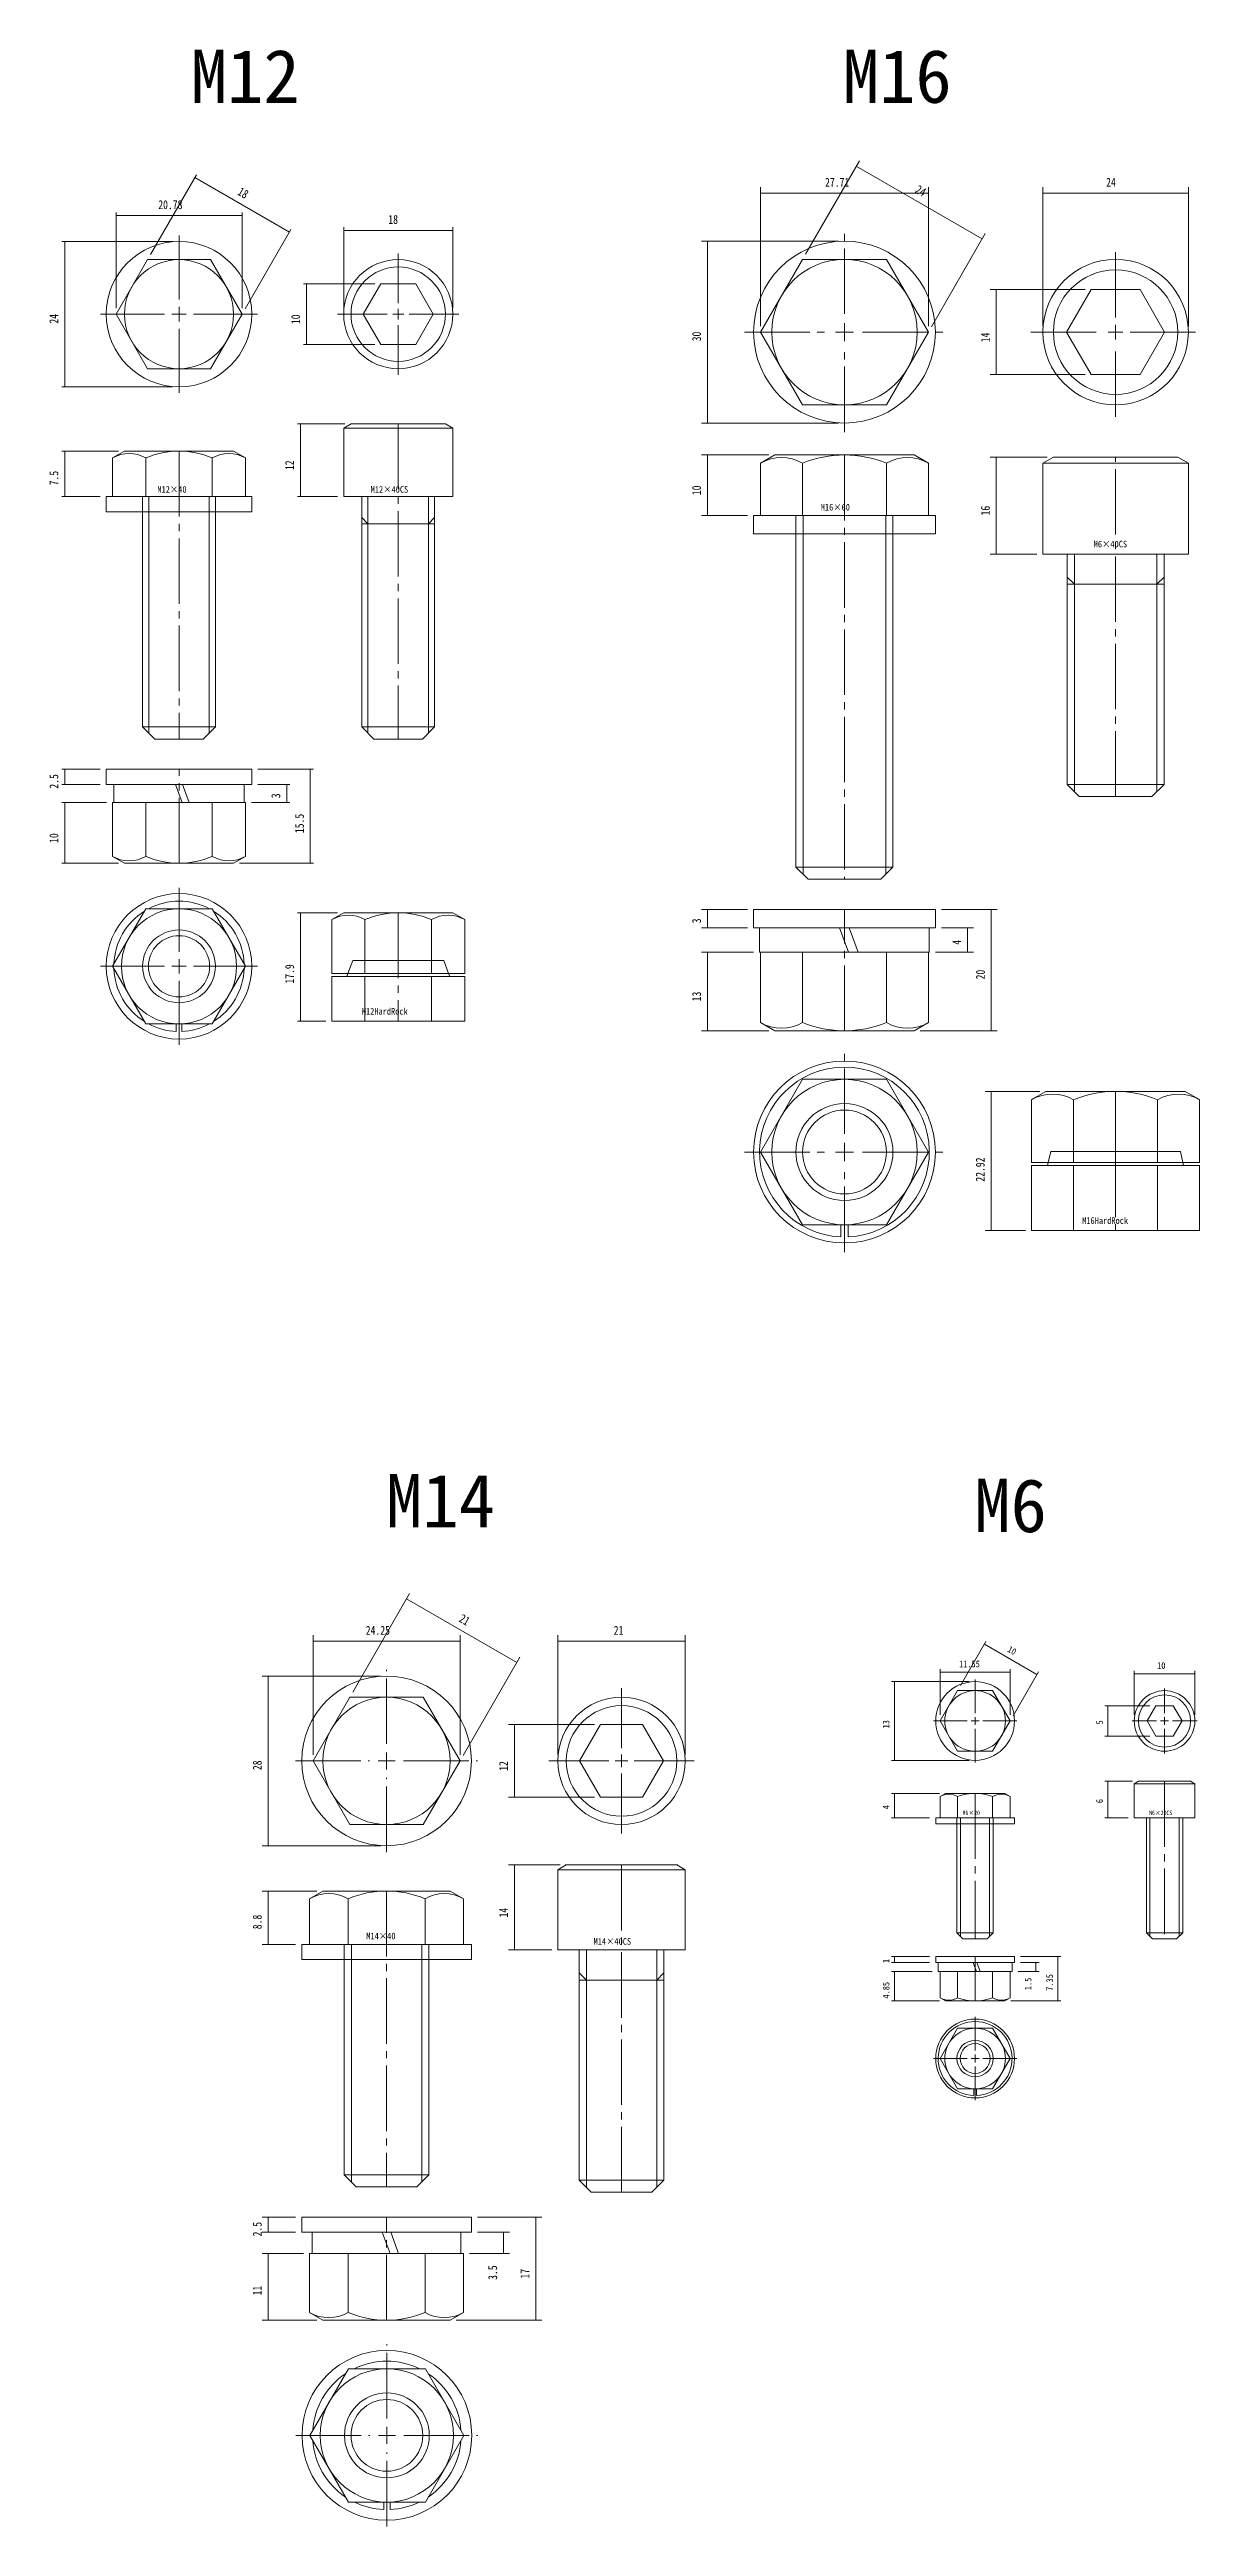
# Model space of a CAD drawing. Units: millimetres at full size. Extents: x -5218 to 5218, y -4308 to 3712.
# Drawn here: x 1264.1 to 1454, y 1688 to 2096.6 of the extents above; entities that cross this region are included whole.
import ezdxf
from ezdxf.enums import TextEntityAlignment as Align

# ---------------------------------------------------------------- set-up
doc = ezdxf.new("R2010")
doc.units = ezdxf.units.MM
doc.header["$LTSCALE"] = 1.2
doc.linetypes.add('CHAIN2', pattern=[12, 9, -1, 1, -1])
for name, color, linetype, lineweight in [('0-1_01_外形線', 134, 'Continuous', 9), ('0-2_03_かくれ線', 5, 'Continuous', 9), ('0-3_04_中心線', 4, 'CHAIN2', 9), ('0-4_02_細線', 6, 'Continuous', 9), ('0-5_10_補助線', 1, 'Continuous', 9), ('0-C_07_寸法線', 3, 'Continuous', 9)]:
    doc.layers.add(name, color=color, linetype=linetype, lineweight=lineweight)
doc.layers.add('0-A_06_文字', color=134, linetype='Continuous')
doc.styles.add('ＭＳ ゴシック', font='')
doc.styles.get('ＭＳ ゴシック').set_extended_font_data('MS Gothic')

msp = doc.modelspace()

# ---------------------------------------------------------------- texts
at = {"layer": '0-5_10_補助線', "style": 'ＭＳ ゴシック', "width": 0.8}
for s, height, p in [('M12×40', 1.1, (1281.879, 2023.157)), ('M12×40CS', 1.1, (1317.062, 2023.157)), ('M16×60', 1.1, (1391.313, 2020.219)), ('M6×40CS', 1.1, (1436.344, 2014.135)), ('M12HardRock', 1.1, (1315.602, 1937.059)), ('M16HardRock', 1.1, (1434.443, 1902.541)), ('M6×20', 0.7331, (1414.705, 1805.141)), ('M6×20CS', 0.7331, (1445.47, 1805.126)), ('M14×40', 1.1, (1316.341, 1784.51)), ('M14×40CS', 1.1, (1353.838, 1783.617))]:
    msp.add_text(s, height=height, dxfattribs=at).set_placement(p, align=Align.BOTTOM_LEFT)
at = {"layer": '0-A_06_文字', "style": 'ＭＳ ゴシック'}
for s, p in [('M12', (1287.393, 2085.16)), ('M16', (1394.958, 2085.16)), ('M14', (1319.61, 1850.151)), ('M6', (1416.646, 1849.373))]:
    msp.add_text(s, height=8.798, dxfattribs=at).set_placement(p, align=Align.BOTTOM_LEFT)
at = {"layer": '0-C_07_寸法線', "color": 134, "style": 'ＭＳ ゴシック', "width": 0.8}
for s, height, p in [('20.78', 1.466, (1282.015, 2069.833)), ('27.71', 1.466, (1392.027, 2073.523)), ('24', 1.466, (1438.395, 2073.523)), ('18', 1.466, (1319.97, 2067.392)), ('24.25', 1.466, (1316.249, 1834.643)), ('21', 1.466, (1357.157, 1834.643)), ('11.55', 1.1, (1414.123, 1829.391)), ('10', 1.1, (1446.801, 1829.126))]:
    msp.add_text(s, height=height, dxfattribs=at).set_placement(p, align=Align.BOTTOM_LEFT)
for s, height, rotation, p in [('18', 1.466, 330, (1294.753, 2072.342)), ('24', 1.466, 330, (1406.532, 2072.688)), ('24', 1.466, 90, (1265.972, 2051.381)), ('10', 1.466, 90, (1305.862, 2051.304)), ('30', 1.466, 90, (1371.999, 2048.46)), ('14', 1.466, 90, (1419.645, 2048.307)), ('7.5', 1.466, 90, (1265.972, 2024.702)), ('12', 1.466, 90, (1304.862, 2027.219)), ('10', 1.466, 90, (1371.999, 2023.081)), ('16', 1.466, 90, (1419.645, 2019.736)), ('2.5', 1.466, 90, (1265.972, 1974.665)), ('3', 1.466, 90, (1302.585, 1973.095)), ('15.5', 1.466, 90, (1306.482, 1967.326)), ('10', 1.466, 90, (1265.972, 1965.719)), ('3', 1.466, 90, (1371.999, 1952.457)), ('4', 1.466, 90, (1414.913, 1948.919)), ('17.9', 1.466, 90, (1304.862, 1942.504)), ('13', 1.466, 90, (1371.999, 1939.581)), ('20', 1.466, 90, (1418.82, 1943.195)), ('22.92', 1.466, 90, (1418.789, 1909.831)), ('21', 1.466, 330, (1331.273, 1836.949)), ('10', 1.1, 330, (1421.838, 1832.081)), ('13', 1.1, 90, (1402.978, 1819.635)), ('5', 1.1, 90, (1438.18, 1820.292)), ('28', 1.466, 90, (1299.52, 1812.751)), ('12', 1.466, 90, (1340.158, 1812.637)), ('4', 1.1, 90, (1402.978, 1806.306)), ('6', 1.1, 90, (1438.18, 1807.306)), ('14', 1.466, 90, (1340.158, 1788.441)), ('8.8', 1.466, 90, (1299.52, 1786.505)), ('1', 1.1, 90, (1402.978, 1780.925)), ('1.5', 1.1, 90, (1426.402, 1776.444)), ('7.35', 1.1, 90, (1429.935, 1776.352)), ('4.85', 1.1, 90, (1402.978, 1775.061)), ('2.5', 1.466, 90, (1299.52, 1735.833)), ('3.5', 1.466, 90, (1338.364, 1728.657)), ('17', 1.466, 90, (1343.691, 1728.872)), ('11', 1.466, 90, (1299.52, 1726.1))]:
    msp.add_text(s, height=height, rotation=rotation, dxfattribs=at).set_placement(p, align=Align.BOTTOM_LEFT)

# ---------------------------------------------------------------- blocks, each defined once
blk = doc.blocks.new('U111')
at = {"layer": '0-3_04_中心線'}
for p, q in [((0, 1.3), (0, 6.859)), ((-6.859, 0), (-1.3, 0)), ((1.3, 0), (6.859, 0)), ((0, -6.859), (0, -1.3))]:
    blk.add_line(p, q, dxfattribs=at)
at = {"layer": '0-3_04_中心線', "linetype": 'Continuous'}
for p, q in [((-0.65, 0), (0.65, 0)), ((0, -0.65), (0, 0.65))]:
    blk.add_line(p, q, dxfattribs=at)
blk = doc.blocks.new('U112')
at = {"layer": '0-3_04_中心線'}
for p, q in [((0, 1.3), (0, 6.859)), ((-6.859, 0), (-1.3, 0)), ((1.3, 0), (6.859, 0)), ((0, -6.859), (0, -1.3))]:
    blk.add_line(p, q, dxfattribs=at)
at = {"layer": '0-3_04_中心線', "linetype": 'Continuous'}
for p, q in [((-0.65, 0), (0.65, 0)), ((0, -0.65), (0, 0.65))]:
    blk.add_line(p, q, dxfattribs=at)
blk = doc.blocks.new('U113')
at = {"layer": '0-3_04_中心線'}
for p, q in [((0, 1.3), (0, 5.359)), ((-5.359, 0), (-1.3, 0)), ((1.3, 0), (5.359, 0)), ((0, -5.359), (0, -1.3))]:
    blk.add_line(p, q, dxfattribs=at)
at = {"layer": '0-3_04_中心線', "linetype": 'Continuous'}
for p, q in [((-0.65, 0), (0.65, 0)), ((0, -0.65), (0, 0.65))]:
    blk.add_line(p, q, dxfattribs=at)
blk = doc.blocks.new('U94')
at = {"layer": '0-3_04_中心線'}
for p, q in [((0, 2.4), (0, 12.968)), ((-12.968, 0), (-2.4, 0)), ((2.4, 0), (12.968, 0)), ((0, -12.968), (0, -2.4))]:
    blk.add_line(p, q, dxfattribs=at)
at = {"layer": '0-3_04_中心線', "linetype": 'Continuous'}
for p, q in [((-1.2, 0), (1.2, 0)), ((0, -1.2), (0, 1.2))]:
    blk.add_line(p, q, dxfattribs=at)
blk = doc.blocks.new('U95')
at = {"layer": '0-3_04_中心線'}
for p, q in [((0, 2.4), (0, 12.968)), ((-12.968, 0), (-2.4, 0)), ((2.4, 0), (12.968, 0)), ((0, -12.968), (0, -2.4))]:
    blk.add_line(p, q, dxfattribs=at)
at = {"layer": '0-3_04_中心線', "linetype": 'Continuous'}
for p, q in [((-1.2, 0), (1.2, 0)), ((0, -1.2), (0, 1.2))]:
    blk.add_line(p, q, dxfattribs=at)
blk = doc.blocks.new('U93')
at = {"layer": '0-3_04_中心線'}
for p, q in [((0, 1.8), (0, 10)), ((-10, 0), (-1.8, 0)), ((1.8, 0), (10, 0)), ((0, -10), (0, -1.8))]:
    blk.add_line(p, q, dxfattribs=at)
at = {"layer": '0-3_04_中心線', "linetype": 'Continuous'}
for p, q in [((-0.9, 0), (0.9, 0)), ((0, -0.9), (0, 0.9))]:
    blk.add_line(p, q, dxfattribs=at)
blk = doc.blocks.new('U100')
at = {"layer": '0-3_04_中心線'}
for p, q in [((0, 2.8), (0, 15.028)), ((-15.028, 0), (-2.8, 0)), ((2.8, 0), (15.028, 0)), ((0, -15.028), (0, -2.8))]:
    blk.add_line(p, q, dxfattribs=at)
at = {"layer": '0-3_04_中心線', "linetype": 'Continuous'}
for p, q in [((-1.4, 0), (1.4, 0)), ((0, -1.4), (0, 1.4))]:
    blk.add_line(p, q, dxfattribs=at)
blk = doc.blocks.new('U101')
at = {"layer": '0-3_04_中心線'}
for p, q in [((0, 2.8), (0, 15.028)), ((-15.028, 0), (-2.8, 0)), ((2.8, 0), (15.028, 0)), ((0, -15.028), (0, -2.8))]:
    blk.add_line(p, q, dxfattribs=at)
at = {"layer": '0-3_04_中心線', "linetype": 'Continuous'}
for p, q in [((-1.4, 0), (1.4, 0)), ((0, -1.4), (0, 1.4))]:
    blk.add_line(p, q, dxfattribs=at)
blk = doc.blocks.new('U102')
at = {"layer": '0-3_04_中心線'}
for p, q in [((0, 2.1), (0, 12)), ((-12, 0), (-2.1, 0)), ((2.1, 0), (12, 0)), ((0, -12), (0, -2.1))]:
    blk.add_line(p, q, dxfattribs=at)
at = {"layer": '0-3_04_中心線', "linetype": 'Continuous'}
for p, q in [((-1.05, 0), (1.05, 0)), ((0, -1.05), (0, 1.05))]:
    blk.add_line(p, q, dxfattribs=at)
blk = doc.blocks.new('U105')
at = {"layer": '0-3_04_中心線'}
for p, q in [((0, 3), (0, 16.5)), ((-16.5, 0), (-3, 0)), ((3, 0), (16.5, 0)), ((0, -16.5), (0, -3))]:
    blk.add_line(p, q, dxfattribs=at)
at = {"layer": '0-3_04_中心線', "linetype": 'Continuous'}
for p, q in [((-1.5, 0), (1.5, 0)), ((0, -1.5), (0, 1.5))]:
    blk.add_line(p, q, dxfattribs=at)
blk = doc.blocks.new('U106')
at = {"layer": '0-3_04_中心線'}
for p, q in [((0, 3), (0, 16.5)), ((-16.5, 0), (-3, 0)), ((3, 0), (16.5, 0)), ((0, -16.5), (0, -3))]:
    blk.add_line(p, q, dxfattribs=at)
at = {"layer": '0-3_04_中心線', "linetype": 'Continuous'}
for p, q in [((-1.5, 0), (1.5, 0)), ((0, -1.5), (0, 1.5))]:
    blk.add_line(p, q, dxfattribs=at)
blk = doc.blocks.new('U107')
at = {"layer": '0-3_04_中心線'}
for p, q in [((0, 2.4), (0, 14)), ((-14, 0), (-2.4, 0)), ((2.4, 0), (14, 0)), ((0, -14), (0, -2.4))]:
    blk.add_line(p, q, dxfattribs=at)
at = {"layer": '0-3_04_中心線', "linetype": 'Continuous'}
for p, q in [((-1.2, 0), (1.2, 0)), ((0, -1.2), (0, 1.2))]:
    blk.add_line(p, q, dxfattribs=at)

# ---------------------------------------------------------------- linework, layer by layer
at = {"layer": '0-1_01_外形線'}
for p, q in [((1312.608, 2034.157), (1313.82, 2034.857)), ((1330.608, 2034.157), (1312.608, 2034.157)), ((1312.608, 2022.857), (1312.608, 2034.157)), ((1329.396, 2034.857), (1313.82, 2034.857)), ((1330.608, 2034.157), (1329.396, 2034.857)), ((1330.608, 2022.857), (1330.608, 2034.157)), ((1274.474, 2029.22), (1276.444, 2030.357)), ((1274.474, 2022.857), (1274.474, 2029.22)), ((1294.444, 2030.357), (1276.444, 2030.357)), ((1279.959, 2022.857), (1279.959, 2029.22)), ((1290.929, 2022.857), (1290.929, 2029.22)), ((1296.414, 2029.22), (1294.444, 2030.357)), ((1296.414, 2022.857), (1296.414, 2029.22)), ((1381.37, 2028.358), (1383.727, 2029.719)), ((1381.37, 2019.719), (1381.37, 2028.358)), ((1406.727, 2029.719), (1383.727, 2029.719)), ((1388.298, 2019.719), (1388.298, 2028.358)), ((1402.155, 2019.719), (1402.155, 2028.358)), ((1409.083, 2028.358), (1406.727, 2029.719)), ((1409.083, 2019.719), (1409.083, 2028.358)), ((1427.957, 2028.374), (1429.689, 2029.374)), ((1427.957, 2013.374), (1427.957, 2028.374)), ((1451.957, 2028.374), (1427.957, 2028.374)), ((1450.224, 2029.374), (1429.689, 2029.374)), ((1451.957, 2028.374), (1450.224, 2029.374)), ((1451.957, 2013.374), (1451.957, 2028.374)), ((1330.608, 2022.857), (1312.608, 2022.857)), ((1410.227, 2019.719), (1380.227, 2019.719)), ((1410.227, 2016.719), (1410.227, 2019.719)), ((1451.957, 2013.374), (1427.957, 2013.374)), ((1279.444, 1989.857), (1279.444, 1984.857)), ((1291.444, 1989.857), (1291.444, 1984.857)), ((1315.608, 1989.857), (1315.608, 1984.857)), ((1327.608, 1989.857), (1327.608, 1984.857)), ((1279.444, 1984.857), (1281.444, 1982.857)), ((1291.444, 1984.857), (1279.444, 1984.857)), ((1289.444, 1982.857), (1281.444, 1982.857)), ((1291.444, 1984.857), (1289.444, 1982.857)), ((1315.608, 1984.857), (1317.608, 1982.857)), ((1327.608, 1984.857), (1315.608, 1984.857)), ((1325.608, 1982.857), (1317.608, 1982.857)), ((1327.608, 1984.857), (1325.608, 1982.857)), ((1297.444, 1977.857), (1273.444, 1977.857)), ((1273.444, 1975.357), (1273.444, 1977.857)), ((1431.957, 1980.374), (1431.957, 1975.374)), ((1447.957, 1980.374), (1447.957, 1975.374)), ((1274.694, 1975.357), (1274.694, 1972.357)), ((1284.844, 1975.357), (1285.936, 1972.357)), ((1286.044, 1975.357), (1287.136, 1972.357)), ((1296.194, 1972.357), (1296.194, 1975.357)), ((1431.957, 1975.374), (1433.957, 1973.374)), ((1447.957, 1975.374), (1431.957, 1975.374)), ((1447.957, 1975.374), (1445.957, 1973.374)), ((1274.474, 1972.357), (1274.474, 1963.494)), ((1274.474, 1972.357), (1296.414, 1972.357)), ((1279.959, 1972.357), (1279.959, 1963.494)), ((1290.929, 1972.357), (1290.929, 1963.494)), ((1296.414, 1972.357), (1296.414, 1963.494)), ((1445.957, 1973.374), (1433.957, 1973.374)), ((1387.227, 1966.719), (1387.227, 1961.719)), ((1403.227, 1966.719), (1403.227, 1961.719)), ((1274.474, 1963.494), (1276.444, 1962.357)), ((1276.444, 1962.357), (1294.444, 1962.357)), ((1296.414, 1963.494), (1294.444, 1962.357)), ((1387.227, 1961.719), (1389.227, 1959.719)), ((1403.227, 1961.719), (1387.227, 1961.719)), ((1403.227, 1961.719), (1401.227, 1959.719)), ((1401.227, 1959.719), (1389.227, 1959.719)), ((1310.638, 1953.059), (1312.608, 1954.197)), ((1330.608, 1954.197), (1312.608, 1954.197)), ((1332.578, 1953.059), (1330.608, 1954.197)), ((1410.227, 1954.719), (1380.227, 1954.719)), ((1410.227, 1951.719), (1410.227, 1954.719)), ((1310.638, 1944.197), (1310.638, 1953.059)), ((1316.123, 1944.197), (1316.123, 1953.059)), ((1327.093, 1944.197), (1327.093, 1953.059)), ((1332.578, 1944.197), (1332.578, 1953.059)), ((1381.227, 1951.719), (1381.227, 1947.719)), ((1394.427, 1951.719), (1395.882, 1947.719)), ((1396.027, 1951.719), (1397.482, 1947.719)), ((1381.37, 1947.719), (1381.37, 1936.079)), ((1388.298, 1947.719), (1388.298, 1936.079)), ((1402.155, 1947.719), (1402.155, 1936.079)), ((1409.083, 1947.719), (1409.083, 1936.079)), ((1310.638, 1944.197), (1332.578, 1944.197)), ((1310.638, 1936.297), (1310.638, 1943.697)), ((1310.638, 1943.697), (1332.578, 1943.697)), ((1313.3, 1944.197), (1313.108, 1943.697)), ((1316.123, 1936.297), (1316.123, 1943.697)), ((1327.093, 1936.297), (1327.093, 1943.697)), ((1329.916, 1944.197), (1330.108, 1943.697)), ((1332.578, 1936.297), (1332.578, 1943.697)), ((1284.994, 1935.857), (1284.994, 1934.617)), ((1285.894, 1935.857), (1285.894, 1934.617)), ((1332.578, 1936.297), (1310.638, 1936.297)), ((1381.37, 1936.079), (1383.727, 1934.719)), ((1383.727, 1934.719), (1406.727, 1934.719)), ((1409.083, 1936.079), (1406.727, 1934.719)), ((1426.1, 1923.359), (1428.457, 1924.719)), ((1451.457, 1924.719), (1428.457, 1924.719)), ((1453.813, 1923.359), (1451.457, 1924.719)), ((1426.1, 1912.999), (1426.1, 1923.359)), ((1433.028, 1912.999), (1433.028, 1923.359)), ((1446.885, 1912.999), (1446.885, 1923.359)), ((1453.813, 1912.999), (1453.813, 1923.359)), ((1453.813, 1912.999), (1426.1, 1912.999)), ((1453.813, 1912.499), (1426.1, 1912.499)), ((1428.85, 1912.999), (1428.732, 1912.499)), ((1433.028, 1901.799), (1433.028, 1912.499)), ((1446.885, 1901.799), (1446.885, 1912.499)), ((1451.063, 1912.999), (1451.181, 1912.499)), ((1453.813, 1901.799), (1453.813, 1912.499)), ((1394.627, 1902.719), (1394.627, 1900.732)), ((1395.827, 1902.719), (1395.827, 1900.732)), ((1443.03, 1810.506), (1443.723, 1810.906)), ((1443.03, 1810.506), (1443.03, 1804.906)), ((1453.03, 1810.506), (1443.03, 1810.506)), ((1452.337, 1810.906), (1443.723, 1810.906)), ((1453.03, 1810.506), (1452.337, 1810.906)), ((1453.03, 1810.506), (1453.03, 1804.906)), ((1411.006, 1808.402), (1411.88, 1808.906)), ((1411.006, 1804.906), (1411.006, 1808.402)), ((1421.68, 1808.906), (1411.88, 1808.906)), ((1413.893, 1804.906), (1413.893, 1808.402)), ((1419.667, 1804.906), (1419.667, 1808.402)), ((1422.553, 1808.402), (1421.68, 1808.906)), ((1422.553, 1804.906), (1422.553, 1808.402)), ((1453.03, 1804.906), (1443.03, 1804.906)), ((1347.952, 1783.117), (1347.952, 1796.317)), ((1367.74, 1797.117), (1349.165, 1797.117)), ((1368.952, 1796.317), (1367.566, 1797.117)), ((1368.952, 1783.117), (1368.952, 1796.317)), ((1306.976, 1791.539), (1309.178, 1792.81)), ((1306.976, 1784.01), (1306.976, 1791.539)), ((1330.178, 1792.81), (1309.178, 1792.81)), ((1313.327, 1784.01), (1313.327, 1791.539)), ((1326.028, 1784.01), (1326.028, 1791.539)), ((1332.379, 1791.539), (1330.178, 1792.81)), ((1332.379, 1784.01), (1332.379, 1791.539)), ((1413.78, 1786.556), (1413.78, 1785.906)), ((1413.78, 1785.906), (1414.78, 1784.906)), ((1419.78, 1785.906), (1413.78, 1785.906)), ((1419.78, 1785.906), (1418.78, 1784.906)), ((1419.78, 1786.556), (1419.78, 1785.906)), ((1445.03, 1786.556), (1445.03, 1785.906)), ((1445.03, 1785.906), (1446.03, 1784.906)), ((1451.03, 1785.906), (1445.03, 1785.906)), ((1451.03, 1785.906), (1450.03, 1784.906)), ((1451.03, 1786.556), (1451.03, 1785.906)), ((1333.678, 1784.01), (1305.678, 1784.01)), ((1333.678, 1784.01), (1333.678, 1781.51)), ((1368.952, 1783.117), (1347.952, 1783.117)), ((1418.78, 1784.906), (1414.78, 1784.906)), ((1450.03, 1784.906), (1446.03, 1784.906)), ((1410.68, 1781.027), (1410.68, 1779.527)), ((1410.68, 1779.527), (1422.88, 1779.527)), ((1411.006, 1779.527), (1411.006, 1775.181)), ((1413.893, 1779.527), (1413.893, 1775.181)), ((1416.48, 1781.027), (1417.026, 1779.527)), ((1417.08, 1781.027), (1417.626, 1779.527)), ((1419.667, 1779.527), (1419.667, 1775.181)), ((1422.88, 1779.527), (1422.88, 1781.027)), ((1411.006, 1775.181), (1411.88, 1774.677)), ((1411.88, 1774.677), (1421.68, 1774.677)), ((1416.555, 1760.177), (1416.555, 1759.081)), ((1417.005, 1760.177), (1417.005, 1759.081)), ((1312.678, 1749.51), (1312.678, 1746.01)), ((1326.678, 1749.51), (1326.678, 1746.01)), ((1312.678, 1746.01), (1314.678, 1744.01)), ((1326.678, 1746.01), (1312.678, 1746.01)), ((1326.678, 1746.01), (1324.678, 1744.01)), ((1351.452, 1748.617), (1351.452, 1745.117)), ((1351.452, 1745.117), (1353.452, 1743.117)), ((1365.452, 1745.117), (1351.452, 1745.117)), ((1365.452, 1745.117), (1363.452, 1743.117)), ((1365.452, 1748.617), (1365.452, 1745.117)), ((1324.678, 1744.01), (1314.678, 1744.01)), ((1363.452, 1743.117), (1353.452, 1743.117)), ((1333.678, 1739.01), (1305.678, 1739.01)), ((1333.678, 1739.01), (1333.678, 1736.51)), ((1306.976, 1733.01), (1306.976, 1723.281)), ((1306.976, 1733.01), (1332.379, 1733.01)), ((1307.428, 1736.51), (1307.428, 1733.01)), ((1313.327, 1733.01), (1313.327, 1723.281)), ((1318.978, 1736.51), (1320.251, 1733.01)), ((1320.378, 1736.51), (1321.651, 1733.01)), ((1326.028, 1733.01), (1326.028, 1723.281)), ((1331.928, 1733.01), (1331.928, 1736.51)), ((1332.379, 1733.01), (1332.379, 1723.281)), ((1306.976, 1723.281), (1309.178, 1722.01)), ((1309.178, 1722.01), (1330.178, 1722.01)), ((1332.379, 1723.281), (1330.178, 1722.01)), ((1319.211, 1692.01), (1319.211, 1690.771)), ((1320.261, 1692.01), (1320.261, 1690.771))]:
    msp.add_line(p, q, dxfattribs=at)
for points in [[(1280.248, 2061.942), (1275.052, 2052.942), (1280.248, 2043.942), (1290.64, 2043.942), (1295.836, 2052.942), (1290.64, 2061.942)], [(1388.298, 2061.984), (1381.37, 2049.984), (1388.298, 2037.984), (1402.155, 2037.984), (1409.083, 2049.984), (1402.155, 2061.984)], [(1324.495, 2057.942), (1318.721, 2057.942), (1315.835, 2052.942), (1318.721, 2047.942), (1324.495, 2047.942), (1327.381, 2052.942)], [(1443.998, 2056.984), (1435.915, 2056.984), (1431.874, 2049.984), (1435.915, 2042.984), (1443.998, 2042.984), (1448.039, 2049.984)], [(1273.444, 2020.357), (1297.444, 2020.357), (1297.444, 2022.857), (1273.444, 2022.857)], [(1279.959, 1954.857), (1274.474, 1945.357), (1279.959, 1935.857), (1290.929, 1935.857), (1296.414, 1945.357), (1290.929, 1954.857)], [(1402.155, 1926.719), (1388.298, 1926.719), (1381.37, 1914.719), (1388.298, 1902.719), (1402.155, 1902.719), (1409.083, 1914.719)], [(1313.615, 1824.775), (1307.553, 1814.275), (1313.615, 1803.775), (1325.74, 1803.775), (1331.802, 1814.275), (1325.74, 1824.775)], [(1413.893, 1825.864), (1411.006, 1820.864), (1413.893, 1815.864), (1419.667, 1815.864), (1422.553, 1820.864), (1419.667, 1825.864)], [(1446.586, 1818.364), (1449.473, 1818.364), (1450.916, 1820.864), (1449.473, 1823.364), (1446.586, 1823.364), (1445.143, 1820.864)], [(1365.38, 1814.275), (1361.916, 1820.275), (1354.988, 1820.275), (1351.524, 1814.275), (1354.988, 1808.275), (1361.916, 1808.275)], [(1410.28, 1803.906), (1423.28, 1803.906), (1423.28, 1804.906), (1410.28, 1804.906)], [(1423.28, 1782.027), (1410.28, 1782.027), (1410.28, 1781.027), (1423.28, 1781.027)], [(1413.893, 1770.177), (1411.006, 1765.177), (1413.893, 1760.177), (1419.667, 1760.177), (1422.553, 1765.177), (1419.667, 1770.177)], [(1326.086, 1714.01), (1313.385, 1714.01), (1307.034, 1703.01), (1313.385, 1692.01), (1326.086, 1692.01), (1332.437, 1703.01)]]:
    msp.add_lwpolyline(points, close=True, dxfattribs=at)
for points in [[(1410.227, 2016.719), (1380.227, 2016.719), (1380.227, 2019.719)], [(1297.444, 1977.857), (1297.444, 1975.357), (1273.444, 1975.357)], [(1410.227, 1951.719), (1380.227, 1951.719), (1380.227, 1954.719)], [(1381.227, 1947.719), (1409.227, 1947.719), (1409.227, 1951.719)], [(1453.813, 1901.799), (1426.1, 1901.799), (1426.1, 1912.499)], [(1368.952, 1796.317), (1347.952, 1796.317), (1349.338, 1797.117)], [(1333.678, 1781.51), (1305.678, 1781.51), (1305.678, 1784.01)], [(1422.553, 1779.527), (1422.553, 1775.181), (1421.68, 1774.677)], [(1333.678, 1736.51), (1305.678, 1736.51), (1305.678, 1739.01)]]:
    msp.add_lwpolyline(points, dxfattribs=at)
for centre, radius in [((1285.444, 2052.942), 12), ((1395.227, 2049.984), 15), ((1285.444, 2052.942), 9), ((1321.608, 2052.942), 9), ((1321.608, 2052.942), 7.788), ((1395.227, 2049.984), 12), ((1439.957, 2049.984), 12), ((1439.957, 2049.984), 10.268), ((1285.444, 1945.357), 12), ((1285.444, 1945.357), 9.5), ((1285.444, 1945.357), 6), ((1285.444, 1945.357), 5.053), ((1395.227, 1914.719), 15), ((1395.227, 1914.719), 12), ((1395.227, 1914.719), 8), ((1395.227, 1914.719), 6.918), ((1319.678, 1814.275), 14), ((1416.78, 1820.864), 6.5), ((1319.678, 1814.275), 10.5), ((1358.452, 1814.275), 10.5), ((1358.452, 1814.275), 9.114), ((1416.78, 1820.864), 5), ((1448.03, 1820.864), 5), ((1448.03, 1820.864), 4.307), ((1416.78, 1765.177), 6.5), ((1416.78, 1765.177), 5), ((1416.78, 1765.177), 3), ((1416.78, 1765.177), 2.458), ((1319.736, 1703.01), 14), ((1319.736, 1703.01), 11), ((1319.736, 1703.01), 7), ((1319.736, 1703.01), 5.918)]:
    msp.add_circle(centre, radius, dxfattribs=at)
for centre, radius, start, end in [((1277.217, 2024.47), 5.485, 60.00001, 119.99999), ((1285.444, 2016.561), 13.796, 66.57346, 113.42654), ((1293.671, 2024.47), 5.485, 60.00001, 119.99999), ((1384.834, 2022.358), 6.928, 60.00001, 119.99999), ((1395.227, 2011.398), 18.321, 67.78075, 112.21925), ((1405.619, 2022.358), 6.928, 60.00001, 119.99999), ((1277.217, 1968.244), 5.485, 240.00001, 299.99999), ((1285.444, 1976.153), 13.796, 246.57346, 293.42654), ((1293.671, 1968.244), 5.485, 240.00001, 299.99999), ((1285.444, 1945.357), 10.75, 122.09453, 177.90547), ((1285.444, 1945.357), 10.75, 62.09453, 117.90547), ((1285.444, 1945.357), 10.75, 2.09453, 57.90547), ((1313.381, 1948.309), 5.485, 60.00001, 119.99999), ((1321.608, 1940.401), 13.796, 66.57346, 113.42654), ((1329.835, 1948.309), 5.485, 60.00001, 119.99999), ((1285.444, 1945.357), 10.75, 182.09453, 237.90547), ((1285.444, 1945.357), 10.75, 302.09453, 357.90547), ((1285.444, 1945.357), 10.75, 242.09453, 267.60087), ((1285.444, 1945.357), 10.75, 272.39913, 297.90547), ((1384.834, 1942.079), 6.928, 240.00001, 299.99999), ((1395.227, 1953.04), 18.321, 247.78075, 292.21925), ((1405.619, 1942.079), 6.928, 240.00001, 299.99999), ((1395.227, 1914.719), 14, 272.45629, 267.54371), ((1439.957, 1906.398), 18.321, 67.78075, 112.21925), ((1429.564, 1917.359), 6.928, 60.00001, 119.99999), ((1450.349, 1917.359), 6.928, 60.00001, 119.99999), ((1412.45, 1805.902), 2.887, 60.00001, 119.99999), ((1416.78, 1800.392), 8.514, 70.18087, 109.81913), ((1421.11, 1805.902), 2.887, 60.00001, 119.99999), ((1310.151, 1786.039), 6.351, 60.00001, 119.99999), ((1319.678, 1776.309), 16.5, 67.36311, 112.63689), ((1329.204, 1786.039), 6.351, 60.00001, 119.99999), ((1412.45, 1777.681), 2.887, 240.00001, 299.99999), ((1416.78, 1783.191), 8.514, 250.18087, 289.81913), ((1421.11, 1777.681), 2.887, 240.00001, 299.99999), ((1416.78, 1765.177), 6.1, 272.11385, 267.88615), ((1310.151, 1728.781), 6.351, 240.00001, 299.99999), ((1319.678, 1738.51), 16.5, 247.36311, 292.63689), ((1329.204, 1728.781), 6.351, 240.00001, 299.99999), ((1319.736, 1703.01), 12.25, 123.89109, 176.10891), ((1319.736, 1703.01), 12.25, 63.89109, 116.10891), ((1319.736, 1703.01), 12.25, 3.89109, 56.10891), ((1319.736, 1703.01), 12.25, 183.89109, 236.10891), ((1319.736, 1703.01), 12.25, 303.89109, 356.10891), ((1319.736, 1703.01), 12.25, 243.89109, 267.54371), ((1319.736, 1703.01), 12.25, 272.45629, 296.10891)]:
    msp.add_arc(centre, radius, start, end, dxfattribs=at)
at = {"layer": '0-2_03_かくれ線'}
for p, q in [((1279.444, 2022.857), (1279.444, 1989.857)), ((1280.444, 2022.857), (1280.444, 1989.857)), ((1290.444, 2022.857), (1290.444, 1989.857)), ((1291.444, 2022.857), (1291.444, 1989.857)), ((1315.608, 2022.857), (1315.608, 1989.857)), ((1316.608, 2022.857), (1316.608, 1989.857)), ((1326.608, 2022.857), (1326.608, 1989.857)), ((1327.608, 2022.857), (1327.608, 1989.857)), ((1316.608, 2018.378), (1315.608, 2019.378)), ((1326.608, 2018.378), (1327.608, 2019.378)), ((1387.227, 2019.719), (1387.227, 1966.719)), ((1388.427, 2019.719), (1388.427, 1966.719)), ((1402.027, 2019.719), (1402.027, 1966.719)), ((1403.227, 2019.719), (1403.227, 1966.719)), ((1327.608, 2018.378), (1315.608, 2018.378)), ((1431.957, 2013.374), (1431.957, 1980.374)), ((1433.157, 2013.374), (1433.157, 1980.374)), ((1446.757, 2013.374), (1446.757, 1980.374)), ((1447.957, 2013.374), (1447.957, 1980.374)), ((1433.157, 2008.374), (1431.957, 2009.574)), ((1447.957, 2008.374), (1431.957, 2008.374)), ((1446.757, 2008.374), (1447.957, 2009.574)), ((1313.3, 1944.197), (1314.108, 1946.297)), ((1314.108, 1946.297), (1329.108, 1946.297)), ((1329.916, 1944.197), (1329.108, 1946.297)), ((1428.85, 1912.999), (1429.275, 1914.799)), ((1450.638, 1914.799), (1429.275, 1914.799)), ((1451.063, 1912.999), (1450.638, 1914.799)), ((1413.78, 1804.906), (1413.78, 1786.556)), ((1414.38, 1804.906), (1414.38, 1786.556)), ((1419.18, 1804.906), (1419.18, 1786.556)), ((1419.78, 1804.906), (1419.78, 1786.556)), ((1445.03, 1804.906), (1445.03, 1786.556)), ((1445.63, 1804.906), (1445.63, 1786.556)), ((1450.43, 1804.906), (1450.43, 1786.556)), ((1451.03, 1804.906), (1451.03, 1786.556)), ((1312.678, 1784.01), (1312.678, 1749.51)), ((1313.878, 1784.01), (1313.878, 1749.51)), ((1325.478, 1784.01), (1325.478, 1749.51)), ((1326.678, 1784.01), (1326.678, 1749.51)), ((1351.452, 1783.117), (1351.452, 1748.617)), ((1352.652, 1783.117), (1352.652, 1748.617)), ((1364.252, 1783.117), (1364.252, 1748.617)), ((1365.452, 1783.117), (1365.452, 1748.617)), ((1352.652, 1778.117), (1351.452, 1779.317)), ((1365.452, 1778.117), (1351.452, 1778.117)), ((1364.252, 1778.117), (1365.452, 1779.317))]:
    msp.add_line(p, q, dxfattribs=at)
at = {"layer": '0-3_04_中心線'}
for p, q in [((1321.608, 2034.857), (1321.608, 1982.857)), ((1285.444, 2030.357), (1285.444, 1982.857)), ((1395.227, 2029.719), (1395.227, 1959.719)), ((1439.957, 1973.374), (1439.957, 2029.374)), ((1285.444, 1962.357), (1285.444, 1977.857)), ((1321.608, 1954.197), (1321.608, 1936.297)), ((1395.227, 1934.719), (1395.227, 1954.719)), ((1439.957, 1924.719), (1439.957, 1911.719)), ((1439.957, 1914.799), (1439.957, 1901.799)), ((1448.03, 1810.906), (1448.03, 1784.906)), ((1416.78, 1808.906), (1416.78, 1784.906)), ((1358.452, 1743.117), (1358.452, 1797.117)), ((1319.678, 1792.81), (1319.678, 1744.01)), ((1416.78, 1774.677), (1416.78, 1782.027)), ((1319.678, 1722.01), (1319.678, 1739.01))]:
    msp.add_line(p, q, dxfattribs=at)
at = {"layer": '0-4_02_細線'}
for p, q in [((1280.444, 1989.857), (1280.444, 1983.857)), ((1290.444, 1989.857), (1290.444, 1983.857)), ((1316.608, 1989.857), (1316.608, 1983.857)), ((1326.608, 1989.857), (1326.608, 1983.857)), ((1433.157, 1980.374), (1433.157, 1974.174)), ((1446.757, 1980.374), (1446.757, 1974.174)), ((1388.427, 1966.719), (1388.427, 1960.519)), ((1402.027, 1966.719), (1402.027, 1960.519)), ((1414.38, 1786.556), (1414.38, 1785.306)), ((1419.18, 1786.556), (1419.18, 1785.306)), ((1445.63, 1786.556), (1445.63, 1785.306)), ((1450.43, 1786.556), (1450.43, 1785.306)), ((1313.878, 1749.51), (1313.878, 1744.81)), ((1325.478, 1749.51), (1325.478, 1744.81)), ((1352.652, 1748.617), (1352.652, 1743.917)), ((1364.252, 1748.617), (1364.252, 1743.917))]:
    msp.add_line(p, q, dxfattribs=at)
at = {"layer": '0-C_07_寸法線'}
for p, q in [((1280.748, 2062.808), (1288.315, 2075.915)), ((1388.798, 2062.85), (1397.679, 2078.232)), ((1397.179, 2077.366), (1417.964, 2065.366)), ((1288.065, 2075.481), (1303.653, 2066.482)), ((1381.37, 2050.984), (1381.37, 2073.898)), ((1381.37, 2072.898), (1409.083, 2072.898)), ((1409.083, 2050.984), (1409.083, 2073.898)), ((1427.957, 2050.984), (1427.957, 2073.898)), ((1427.957, 2072.898), (1451.957, 2072.898)), ((1451.957, 2050.984), (1451.957, 2073.898)), ((1275.052, 2053.942), (1275.052, 2069.708)), ((1275.052, 2069.208), (1295.836, 2069.208)), ((1295.836, 2053.942), (1295.836, 2069.708)), ((1284.444, 2064.942), (1266.097, 2064.942)), ((1266.597, 2040.942), (1266.597, 2064.942)), ((1296.336, 2053.809), (1303.903, 2066.915)), ((1312.608, 2053.942), (1312.608, 2067.267)), ((1312.608, 2066.767), (1330.608, 2066.767)), ((1330.608, 2053.942), (1330.608, 2067.267)), ((1394.227, 2064.984), (1371.624, 2064.984)), ((1372.624, 2034.984), (1372.624, 2064.984)), ((1409.583, 2050.85), (1418.464, 2066.232)), ((1317.721, 2057.942), (1305.987, 2057.942)), ((1306.487, 2057.942), (1306.487, 2047.942)), ((1434.915, 2056.984), (1419.27, 2056.984)), ((1420.27, 2042.984), (1420.27, 2056.984)), ((1317.721, 2047.942), (1305.987, 2047.942)), ((1284.444, 2040.942), (1266.097, 2040.942)), ((1434.915, 2042.984), (1419.27, 2042.984)), ((1394.227, 2034.984), (1371.624, 2034.984)), ((1312.82, 2034.857), (1304.987, 2034.857)), ((1305.487, 2022.857), (1305.487, 2034.857)), ((1275.444, 2030.357), (1266.097, 2030.357)), ((1266.597, 2022.857), (1266.597, 2030.357)), ((1382.727, 2029.719), (1371.624, 2029.719)), ((1372.624, 2019.719), (1372.624, 2029.719)), ((1428.689, 2029.374), (1419.27, 2029.374)), ((1420.27, 2013.374), (1420.27, 2029.374)), ((1272.444, 2022.857), (1266.097, 2022.857)), ((1311.608, 2022.857), (1304.987, 2022.857)), ((1379.227, 2019.719), (1371.624, 2019.719)), ((1426.957, 2013.374), (1419.27, 2013.374)), ((1272.444, 1977.857), (1266.097, 1977.857)), ((1266.597, 1975.357), (1266.597, 1977.857)), ((1298.444, 1977.857), (1307.607, 1977.857)), ((1307.107, 1962.357), (1307.107, 1977.857)), ((1272.444, 1975.357), (1266.097, 1975.357)), ((1298.444, 1975.357), (1303.71, 1975.357)), ((1303.21, 1972.357), (1303.21, 1975.357)), ((1273.474, 1972.357), (1266.097, 1972.357)), ((1266.597, 1962.357), (1266.597, 1972.357)), ((1297.414, 1972.357), (1303.71, 1972.357)), ((1275.444, 1962.357), (1266.097, 1962.357)), ((1295.444, 1962.357), (1307.607, 1962.357)), ((1311.608, 1954.197), (1304.987, 1954.197)), ((1305.487, 1936.297), (1305.487, 1954.197)), ((1379.227, 1954.719), (1371.624, 1954.719)), ((1372.624, 1951.719), (1372.624, 1954.719)), ((1411.227, 1954.719), (1420.445, 1954.719)), ((1419.445, 1934.719), (1419.445, 1954.719)), ((1379.227, 1951.719), (1371.624, 1951.719)), ((1411.227, 1951.719), (1416.538, 1951.719)), ((1415.538, 1947.719), (1415.538, 1951.719)), ((1380.227, 1947.719), (1371.624, 1947.719)), ((1372.624, 1934.719), (1372.624, 1947.719)), ((1410.227, 1947.719), (1416.538, 1947.719)), ((1309.638, 1936.297), (1304.987, 1936.297)), ((1382.727, 1934.719), (1371.624, 1934.719)), ((1407.727, 1934.719), (1420.445, 1934.719)), ((1427.457, 1924.719), (1418.414, 1924.719)), ((1419.414, 1901.799), (1419.414, 1924.719)), ((1425.1, 1901.799), (1418.414, 1901.799)), ((1314.115, 1825.641), (1323.489, 1841.876)), ((1322.989, 1841.01), (1341.176, 1830.51)), ((1307.553, 1815.275), (1307.553, 1835.018)), ((1331.802, 1815.275), (1331.802, 1835.018)), ((1347.952, 1815.275), (1347.952, 1835.018)), ((1368.952, 1815.275), (1368.952, 1835.018)), ((1307.553, 1834.018), (1331.802, 1834.018)), ((1332.302, 1815.141), (1341.676, 1831.376)), ((1347.952, 1834.018), (1368.952, 1834.018)), ((1414.393, 1826.73), (1418.572, 1833.967)), ((1418.322, 1833.534), (1426.982, 1828.534)), ((1318.678, 1828.275), (1299.145, 1828.275)), ((1300.145, 1800.275), (1300.145, 1828.275)), ((1415.78, 1827.364), (1402.978, 1827.364)), ((1403.478, 1814.364), (1403.478, 1827.364)), ((1411.006, 1821.864), (1411.006, 1829.391)), ((1411.006, 1828.891), (1422.553, 1828.891)), ((1422.553, 1821.864), (1422.553, 1829.391)), ((1423.053, 1821.73), (1427.232, 1828.967)), ((1443.03, 1821.864), (1443.03, 1829.126)), ((1443.03, 1828.626), (1453.03, 1828.626)), ((1453.03, 1821.864), (1453.03, 1829.126)), ((1445.586, 1823.364), (1438.18, 1823.364)), ((1438.68, 1818.364), (1438.68, 1823.364)), ((1353.988, 1820.275), (1339.783, 1820.275)), ((1340.783, 1808.275), (1340.783, 1820.275)), ((1445.586, 1818.364), (1438.18, 1818.364)), ((1415.78, 1814.364), (1402.978, 1814.364)), ((1442.723, 1810.906), (1438.18, 1810.906)), ((1438.68, 1804.906), (1438.68, 1810.906)), ((1353.988, 1808.275), (1339.783, 1808.275)), ((1410.88, 1808.906), (1402.978, 1808.906)), ((1403.478, 1804.906), (1403.478, 1808.906)), ((1409.28, 1804.906), (1402.978, 1804.906)), ((1442.03, 1804.906), (1438.18, 1804.906)), ((1318.678, 1800.275), (1299.145, 1800.275)), ((1348.338, 1797.117), (1339.783, 1797.117)), ((1340.783, 1783.117), (1340.783, 1797.117)), ((1308.178, 1792.81), (1299.145, 1792.81)), ((1300.145, 1784.01), (1300.145, 1792.81)), ((1304.678, 1784.01), (1299.145, 1784.01)), ((1346.952, 1783.117), (1339.783, 1783.117)), ((1409.28, 1782.027), (1402.978, 1782.027)), ((1403.478, 1781.027), (1403.478, 1782.027)), ((1424.28, 1782.027), (1430.935, 1782.027)), ((1430.435, 1774.677), (1430.435, 1782.027)), ((1409.28, 1781.027), (1402.978, 1781.027)), ((1409.68, 1779.527), (1402.978, 1779.527)), ((1403.478, 1774.677), (1403.478, 1779.527)), ((1423.88, 1779.527), (1427.323, 1779.527)), ((1424.28, 1781.027), (1427.323, 1781.027)), ((1426.823, 1779.527), (1426.823, 1781.027)), ((1410.88, 1774.677), (1402.978, 1774.677)), ((1422.68, 1774.677), (1430.935, 1774.677)), ((1304.678, 1739.01), (1299.145, 1739.01)), ((1300.145, 1736.51), (1300.145, 1739.01)), ((1334.678, 1739.01), (1345.316, 1739.01)), ((1344.316, 1722.01), (1344.316, 1739.01)), ((1304.678, 1736.51), (1299.145, 1736.51)), ((1305.976, 1733.01), (1299.145, 1733.01)), ((1300.145, 1722.01), (1300.145, 1733.01)), ((1333.379, 1733.01), (1339.989, 1733.01)), ((1334.678, 1736.51), (1339.989, 1736.51)), ((1338.989, 1733.01), (1338.989, 1736.51)), ((1308.178, 1722.01), (1299.145, 1722.01)), ((1331.178, 1722.01), (1345.316, 1722.01))]:
    msp.add_line(p, q, dxfattribs=at)

# ---------------------------------------------------------------- block references
at = {"layer": '0-3_04_中心線'}
for name, p in [('U95', (1285.444, 2052.942)), ('U106', (1395.227, 2049.984)), ('U107', (1439.957, 2049.984)), ('U93', (1321.608, 2052.942)), ('U94', (1285.444, 1945.357)), ('U105', (1395.227, 1914.719)), ('U101', (1319.678, 1814.275)), ('U112', (1416.78, 1820.864)), ('U102', (1358.452, 1814.275)), ('U113', (1448.03, 1820.864)), ('U111', (1416.78, 1765.177)), ('U100', (1319.736, 1703.01))]:
    msp.add_blockref(name, p, dxfattribs=at)

msp.set_redraw_order([(e.dxf.handle, doc.entitydb.next_handle()) for e in msp.query("TEXT MTEXT ATTDEF DIMENSION ARC_DIMENSION")])  # texts and dimensions are drawn at this point

doc.saveas('drawing.dxf')
